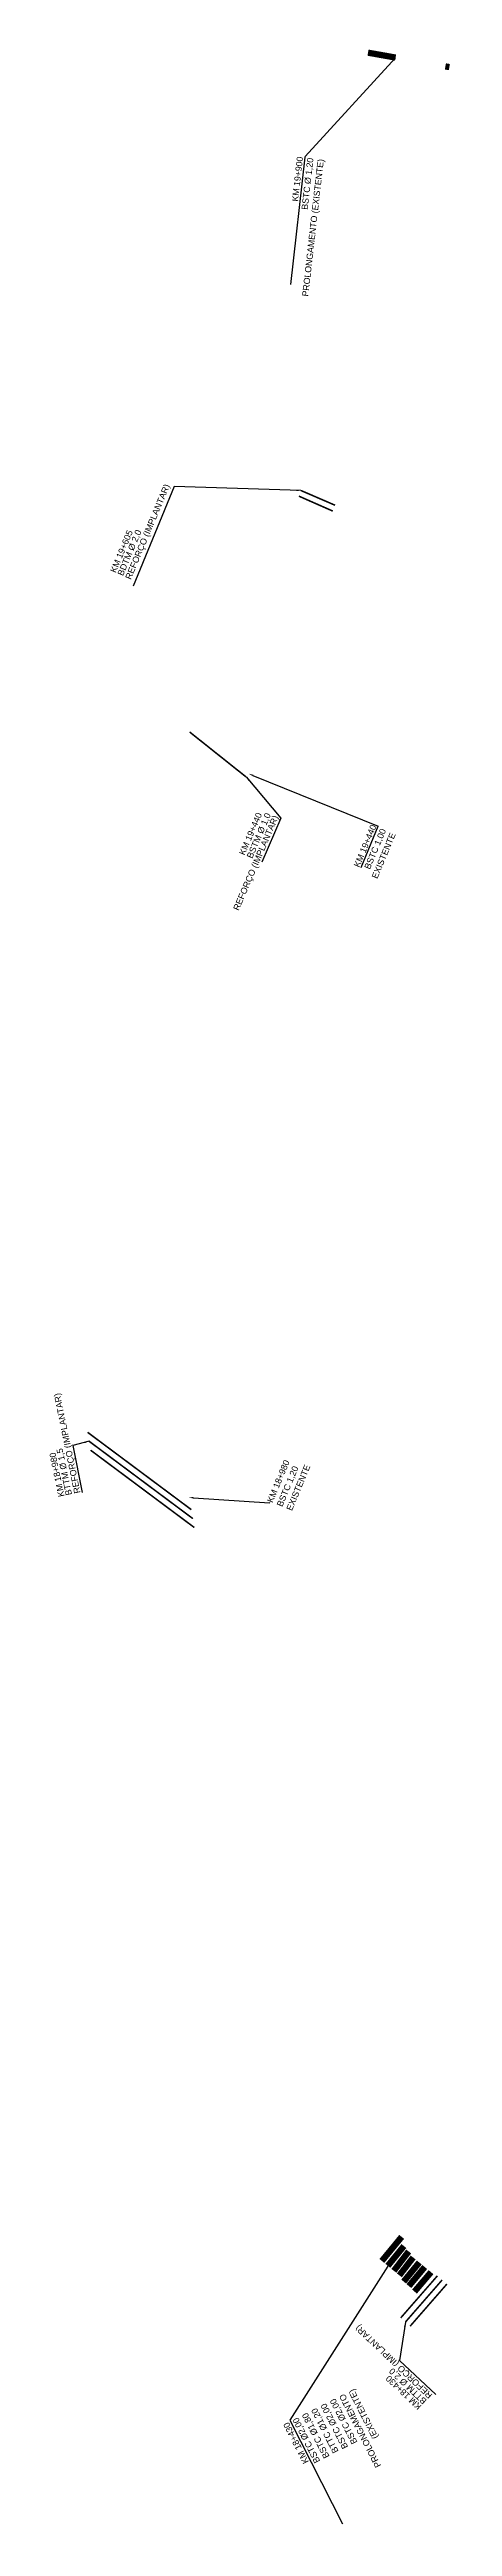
# Model space of a CAD drawing. Header units: metres. Extents: x 290209 to 324422, y 7399791 to 7463837.
# Drawn here: x 320968 to 321225, y 7406192 to 7407771 of the extents above; entities that cross this region are included whole.
import ezdxf
from ezdxf import colors
from ezdxf.entities.mleader import LeaderData, LeaderLine
from ezdxf.math import Vec2, Vec3

# ---------------------------------------------------------------- set-up
doc = ezdxf.new("R2010")
doc.units = ezdxf.units.M
for name, color, linetype in [('_DRENAGEM _TEXTOS_TIC', 2, 'Continuous'), ('_DRENAGEM_AMPLIAÇÃO DE BUEIRO-TIC', 23, 'Continuous'), ('BUEIRO_1.0', 50, 'Continuous'), ('BUEIRO_1.5', 50, 'Continuous'), ('BUEIRO_2.0', 50, 'Continuous'), ('BUEIRO_TEXTO', 2, 'Continuous')]:
    doc.layers.add(name, color=color, linetype=linetype)
doc.styles.add('$0$DIM', font='arial.ttf', dxfattribs={"width": 0.8})
doc.styles.add('ARIAL', font='arial.ttf')
doc.styles.get("Standard").update_dxf_attribs({"font": 'simplex.shx'})
doc.dimstyles.get("Standard").update_dxf_attribs({"dimtxt": 0.18, "dimasz": 0.18, "dimexe": 0.18, "dimexo": 0.0625, "dimgap": 0.09, "dimtad": 0, "dimtih": 1, "dimtoh": 1, "dimdec": 4, "dimzin": 0, "dimdsep": 46, "dimtxsty": 'Standard', "dimcen": 0.09, "dimadec": 0, "dimazin": 0, "dimtfac": 1, "dimtdec": 4, "dimtofl": 0, "dimtmove": 0, "dimatfit": 3, "dimfxl": 1, "dimtolj": 1, "dimtzin": 0, "dimarcsym": 0})

msp = doc.modelspace()

# ---------------------------------------------------------------- texts
at = {"layer": 'BUEIRO_TEXTO', "style": '$0$DIM'}
for s, rotation, p in [('REFORÇO (IMPLANTAR) ', 67.418929, (321019.99, 7407432.866)), ('KM 19+605', 67.418929, (321010.397, 7407437.146)), ('BDTM Ø 2,0', 67.418929, (321015.013, 7407435.226)), ('KM 19+440', 66.951751, (321092.604, 7407257.06)), ('BSTM Ø 1,0', 66.951751, (321097.458, 7407254.995)), ('REFORÇO (IMPLANTAR) ', 66.951751, (321088.848, 7407221.749)), ('REFORÇO (IMPLANTAR) ', 101.638834, (320987.873, 7406850.845)), ('KM 18+980', 101.638834, (320977.723, 7406848.667)), ('BTTM Ø 1,5', 101.638834, (320982.517, 7406849.655)), ('REFORÇO (IMPLANTAR) ', 136.524917, (321212.8, 7406275.7)), ('BTTM Ø 2,0', 136.524917, (321209.172, 7406272.089)), ('KM 18+430', 136.524917, (321205.852, 7406268.588))]:
    msp.add_text(s, height=4, rotation=rotation, dxfattribs=at).set_placement(p)

# ---------------------------------------------------------------- linework, layer by layer
at = {"layer": '_DRENAGEM_AMPLIAÇÃO DE BUEIRO-TIC', "const_width": 4}
for points in [[(321188.965, 7407766.08), (321171.364, 7407769.201)], [(321188.965, 7407766.08), (321171.364, 7407769.201)], [(321223.268, 7407759.996), (321220.739, 7407760.445)], [(321223.268, 7407759.996), (321220.739, 7407760.445)], [(321180.211, 7406360.972), (321192.848, 7406376.32)], [(321184, 7406357.851), (321194.27, 7406370.464)], [(321187.859, 7406354.674), (321197.31, 7406367.02)], [(321191.367, 7406351.786), (321200.187, 7406363.175)], [(321194.125, 7406347.81), (321204.072, 7406359.977)], [(321197.432, 7406344.966), (321207.566, 7406357.1)], [(321201.044, 7406341.432), (321211.564, 7406353.808)]]:
    msp.add_lwpolyline(points, dxfattribs=at)
at = {"layer": 'BUEIRO_1.0', "ltscale": 5, "const_width": 1}
msp.add_lwpolyline([(321093.536, 7407307.35), (321057.551, 7407335.99)], dxfattribs=at)
at = {"layer": 'BUEIRO_1.5', "ltscale": 5, "const_width": 1}
for points in [[(321058.634, 7406840.063), (320992.439, 7406889.391)], [(321059.59, 7406834.363), (320993.395, 7406883.69)], [(321060.545, 7406828.662), (320994.35, 7406877.99)]]:
    msp.add_lwpolyline(points, dxfattribs=at)
at = {"layer": 'BUEIRO_2.0', "ltscale": 5, "const_width": 1}
for points in [[(321150.3, 7407480.616), (321128.597, 7407489.979)], [(321148.878, 7407476.874), (321127.237, 7407486.394)]]:
    msp.add_lwpolyline(points, dxfattribs=at)
at = {"layer": 'BUEIRO_2.0', "ltscale": 5, "const_width": 1, "elevation": 782.157}
for points in [[(321215.653, 7406351.487), (321192.222, 7406324.639)], [(321218.667, 7406348.857), (321195.236, 7406322.009)], [(321221.681, 7406346.227), (321198.25, 7406319.379)]]:
    msp.add_lwpolyline(points, dxfattribs=at)

msp.set_redraw_order([(e.dxf.handle, doc.entitydb.next_handle()) for e in msp.query("TEXT MTEXT ATTDEF DIMENSION ARC_DIMENSION")])  # texts and dimensions are drawn at this point

# ---------------------------------------------------------------- leaders
at = {"layer": '_DRENAGEM _TEXTOS_TIC'}
ml = msp.add_multileader_mtext('Standard', dxfattribs=at)
ml.set_content('KM 19+900\\PBSTC Ø 1,20\\PPROLONGAMENTO (EXISTENTE)', color=256, style='ARIAL')
ml.set_leader_properties()
ml.build(insert=Vec2(0, 0))
ml.multileader.update_dxf_attribs({"text_right_attachment_type": 6, "dogleg_length": 0.36, "arrow_head_size": 0.18})
ctx = ml.context
ctx.base_point, ctx.arrow_head_size, ctx.landing_gap_size, ctx.plane_origin, ctx.plane_x_axis, ctx.plane_y_axis = Vec3(321118.645, 7407615.749), 0.18, 0.09, Vec3(321275.875, 7407566.409), Vec3(0.11316916, 0.99357574), Vec3(-0.99357574, 0.11316916)
ctx.right_attachment, ctx.text_align_type = 6, 2
notes = []
notes.append((ctx, [(1, (1, 1, 0), (321131.184, 7407702.972), (-0.11316916, -0.99357574), 0.36, [(0, [(321188.965, 7407766.08)], 0, [])])]))
ctx.mtext.insert, ctx.mtext.text_direction, ctx.mtext.rotation, ctx.mtext.alignment, ctx.mtext.flow_direction = Vec3(321125.99, 7407703.11), Vec3(0.11316916, 0.99357574), 1.4573842, 3, 5
ml = msp.add_multileader_mtext('Standard', dxfattribs=at)
ml.set_content('KM 19+440\\PBSTC 1,00\\PEXISTENTE', color=256, style='ARIAL')
ml.set_leader_properties()
ml.build(insert=Vec2(0, 0))
ml.multileader.update_dxf_attribs({"text_right_attachment_type": 6, "dogleg_length": 0.36, "arrow_head_size": 3})
ctx = ml.context
ctx.base_point, ctx.arrow_head_size, ctx.landing_gap_size, ctx.plane_origin, ctx.plane_x_axis, ctx.plane_y_axis = Vec3(321163.375, 7407248.53), 3, 0.09, Vec3(321232.993, 7407078.805), Vec3(0.382847, 0.92381176), Vec3(-0.92381176, 0.382847)
ctx.right_attachment, ctx.text_align_type = 6, 2
notes.append((ctx, [(1, (1, 1, 0), (321177.74, 7407275.969), (-0.382847, -0.92381176), 0.36, [(0, [(321095.157, 7407309.432)], 0, [])])]))
ctx.mtext.insert, ctx.mtext.text_direction, ctx.mtext.rotation, ctx.mtext.alignment, ctx.mtext.flow_direction = Vec3(321173.134, 7407277.391), Vec3(0.382847, 0.92381176), 1.17792019, 3, 5
ml = msp.add_multileader_mtext('Standard', dxfattribs=at)
ml.set_content('KM 18+980\\PBSTC 1,20\\PEXISTENTE', color=256, style='ARIAL')
ml.set_leader_properties()
ml.build(insert=Vec2(0, 0))
ml.multileader.update_dxf_attribs({"text_right_attachment_type": 6, "dogleg_length": 0.36, "arrow_head_size": 3})
ctx = ml.context
ctx.base_point, ctx.arrow_head_size, ctx.landing_gap_size, ctx.plane_origin, ctx.plane_x_axis, ctx.plane_y_axis = Vec3(321108.619, 7406844.8), 3, 0.09, Vec3(321185.766, 7406624.606), Vec3(0.382847, 0.92381176), Vec3(-0.92381176, 0.382847)
ctx.right_attachment = 6
notes.append((ctx, [(0, (1, 1, 0), (321108.481, 7406844.468), (0.382847, 0.92381176), 0.36, [(0, [(321056.928, 7406847.849)], 0, [])])]))
ctx.mtext.insert, ctx.mtext.text_direction, ctx.mtext.rotation, ctx.mtext.flow_direction = Vec3(321106.774, 7406845.662), Vec3(0.382847, 0.92381176), 1.17792019, 5
ml = msp.add_multileader_mtext('Standard', dxfattribs=at)
ml.set_content('KM 18+430\\PBSTC %%C2,00\\PBSTC %%C1,80\\PBTTC %%C1,20\\PBSTC %%C2,00\\PBSTC %%C2,00\\PPROLONGAMENTO (EXISTENTE)', color=256, style='ARIAL')
ml.set_leader_properties()
ml.build(insert=Vec2(0, 0))
ml.multileader.update_dxf_attribs({"text_right_attachment_type": 6, "dogleg_length": 0.36, "arrow_head_size": 0.18})
ctx = ml.context
ctx.base_point, ctx.arrow_head_size, ctx.landing_gap_size, ctx.plane_origin, ctx.plane_x_axis, ctx.plane_y_axis = Vec3(321142.646, 7406212.174), 0.18, 0.09, Vec3(321317.297, 7406225.201), Vec3(-0.45355387, 0.89122886), Vec3(-0.89122886, -0.45355387)
ctx.right_attachment, ctx.text_align_type = 6, 2
notes.append((ctx, [(1, (1, 1, 0), (321121.5, 7406259.431), (0.45355387, -0.89122886), 0.36, [(0, [(321184, 7406357.851)], 0, [])])]))
ctx.mtext.insert, ctx.mtext.text_direction, ctx.mtext.rotation, ctx.mtext.width, ctx.mtext.defined_height, ctx.mtext.alignment, ctx.mtext.flow_direction = Vec3(321117.091, 7406256.682), Vec3(-0.45355387, 0.89122886), 2.04154524, 72.97574, 26.14, 3, 5
at = {"layer": 'BUEIRO_TEXTO'}
for points in [[(321128.597, 7407489.979), (321047.714, 7407492.503), (321021.478, 7407429.077)], [(321093.536, 7407307.35), (321115.736, 7407281.046), (321103.597, 7407252.876)], [(320993.395, 7406883.69), (320983.056, 7406881.019), (320988.886, 7406850.998)], [(321195.236, 7406322.009), (321191.472, 7406297.51), (321214.533, 7406275.787)]]:
    msp.add_leader(points, dimstyle='Standard', override={"dimasz": 3}, dxfattribs=at)
for ctx, leaders in notes:
    for number, flags, end, landing, length, lines in leaders:
        leader = LeaderData()
        leader.index, (leader.has_last_leader_line, leader.has_dogleg_vector, leader.attachment_direction) = number, flags
        leader.last_leader_point, leader.dogleg_vector, leader.dogleg_length = Vec3(end), Vec3(landing), length
        for number, points, colour, breaks in lines:
            line = LeaderLine()
            line.index, line.vertices, line.color, line.breaks = number, Vec3.list(points), colors.encode_raw_color(colour), breaks
            leader.lines.append(line)
        ctx.leaders.append(leader)

doc.saveas('drawing.dxf')
